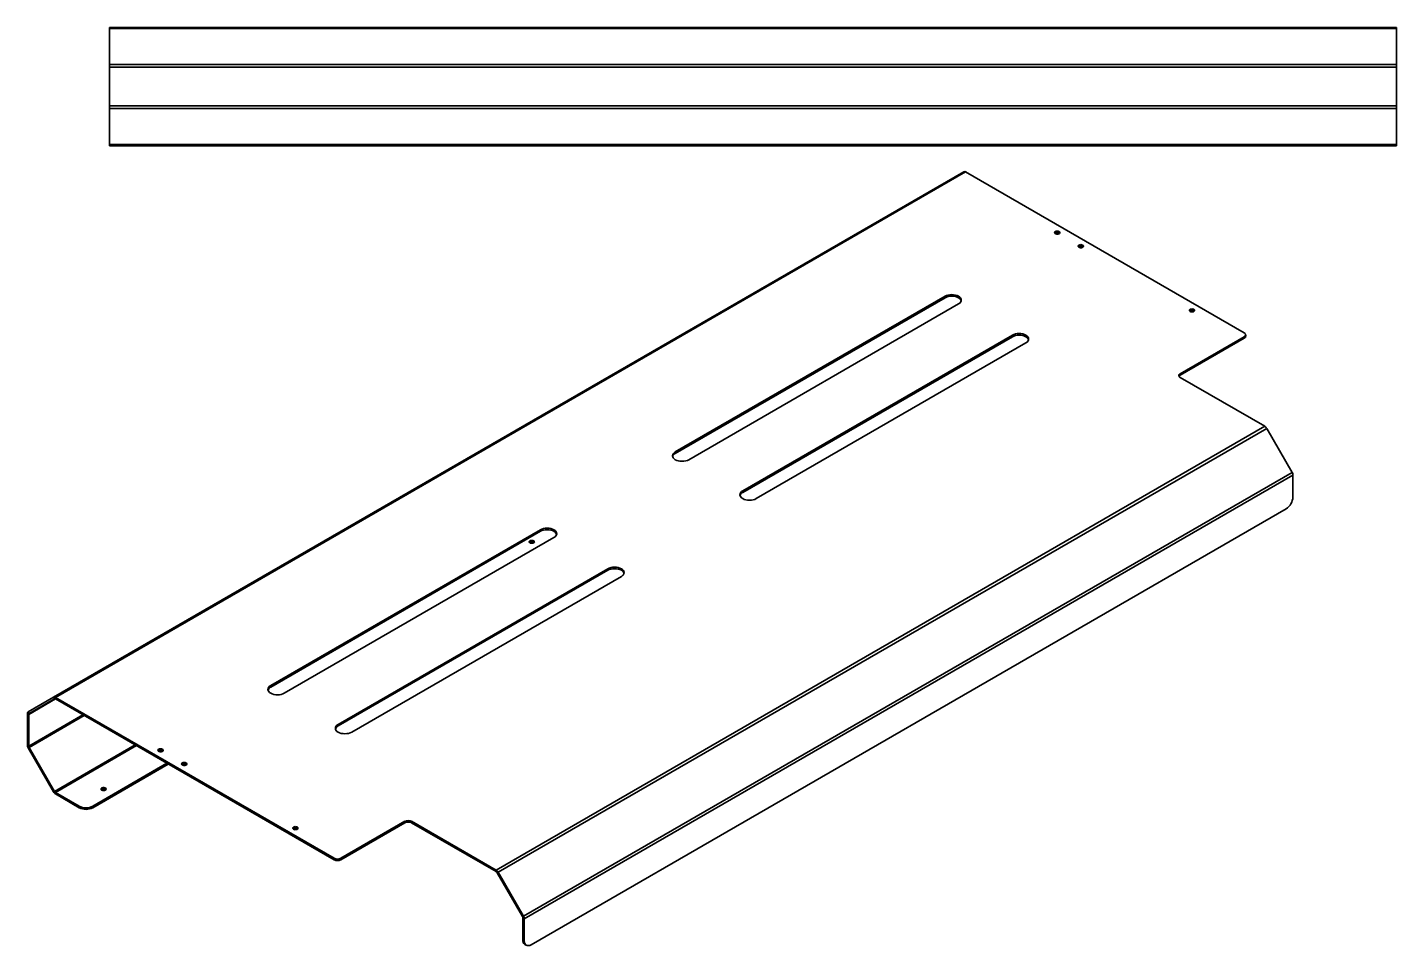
# Model space of a CAD drawing. Header units: millimetres. Extents: x -770 to 1373, y -1386 to 478.
# Drawn here: x -92 to 1344, y -484 to 478 of the extents above; entities that cross this region are included whole.
import ezdxf

# ---------------------------------------------------------------- set-up
doc = ezdxf.new("R2010")
doc.units = ezdxf.units.MM

msp = doc.modelspace()

# ---------------------------------------------------------------- linework, layer by layer
at = {"color": 7, "linetype": 'Continuous', "lineweight": 35}
for p, q in [((-5.6, 478.4), (-5.6, 477.3)), ((-5.6, 478.4), (1344.4, 478.4)), ((-5.6, 477.3), (1344.4, 477.3)), ((-5.6, 477.3), (-5.6, 439.6)), ((1344.4, 477.3), (1344.4, 478.4)), ((1344.4, 477.3), (1344.4, 439.6)), ((-5.6, 439.6), (-5.6, 436.8)), ((-5.6, 439.6), (1344.4, 439.6)), ((-5.6, 436.8), (1344.4, 436.8)), ((-5.6, 436.8), (-5.6, 396.1)), ((1344.4, 436.8), (1344.4, 439.6)), ((1344.4, 436.8), (1344.4, 396.1)), ((-5.6, 396.1), (1344.4, 396.1)), ((-5.6, 396.1), (-5.6, 393.3)), ((-5.6, 393.3), (1344.4, 393.3)), ((-5.6, 393.3), (-5.6, 355.6)), ((1344.4, 393.3), (1344.4, 396.1)), ((1344.4, 393.3), (1344.4, 355.6)), ((-5.6, 355.6), (1344.4, 355.6)), ((-5.6, 355.6), (-5.6, 354.4)), ((-5.6, 354.4), (1344.4, 354.4)), ((1344.4, 354.4), (1344.4, 355.6)), ((890.3, 327.1), (-64.2, -224)), ((892.3, 326.9), (-62.2, -224.2)), ((1184.6, 158.2), (892.3, 326.9)), ((986.5, 262.8), (986, 262.5)), ((1011.2, 248.5), (1010.8, 248.2)), ((870.7, 196.5), (587.8, 33.2)), ((587.8, 31.6), (870.7, 194.9)), ((602, 25.1), (884.8, 188.4)), ((870.7, 194.9), (870.7, 196.5)), ((1127.9, 181.1), (1127.5, 180.8)), ((941.4, 155.7), (658.5, -7.6)), ((658.5, -9.2), (941.4, 154.1)), ((672.7, -15.7), (955.5, 147.5)), ((941.4, 154.1), (941.4, 155.7)), ((1184.6, 154.1), (1117.4, 115.3)), ((1184.6, 152.4), (1117.4, 113.7)), ((1184.6, 152.4), (1184.6, 154.1)), ((1186.1, 154.5), (1186.1, 156.1)), ((1117.4, 115.3), (1117.4, 113.7)), ((1117.4, 111.2), (1206.1, 60.1)), ((400, -405.3), (1206.1, 60.1)), ((402, -407.4), (1208.1, 57.9)), ((1208.1, 57.9), (1234.7, 11.8)), ((587.8, 31.6), (587.8, 33.2)), ((428.6, -453.5), (1234.7, 11.8)), ((429.4, -456.3), (1235.5, 9)), ((1235.5, 9), (1235.5, -14.1)), ((658.5, -9.2), (658.5, -7.6)), ((1228.5, -26.4), (436.5, -483.5)), ((446.4, -48.4), (163.6, -211.7)), ((163.6, -213.3), (446.4, -50)), ((177.7, -219.8), (460.5, -56.6)), ((446.4, -50), (446.4, -48.4)), ((517.1, -89.2), (234.3, -252.5)), ((234.3, -254.1), (517.1, -90.8)), ((248.4, -260.7), (531.3, -97.4)), ((517.1, -90.8), (517.1, -89.2)), ((163.6, -213.3), (163.6, -211.7)), ((-64.2, -224), (-90.9, -239.4)), ((-62.2, -225.8), (-90.3, -242)), ((-63.2, -225.7), (-89.9, -241.1)), ((-63.2, -225.7), (-89.9, -241.1)), ((-63.2, -225.7), (-64.2, -224)), ((230, -392.9), (-62.2, -224.2)), ((-62.2, -225.8), (-62.2, -224.2)), ((230, -394.5), (-62.2, -225.8)), ((-90.3, -242), (-91.7, -241.2)), ((-91.7, -241.2), (-91.7, -274.4)), ((-89.9, -241.1), (-90.9, -239.4)), ((-90.3, -242), (-90.3, -275.2)), ((-33.5, -242.4), (-90.3, -275.2)), ((-32.1, -243.3), (-89.9, -276.6)), ((234.3, -254.1), (234.3, -252.5)), ((-90.3, -275.2), (-91.7, -274.4)), ((-89.9, -276.6), (-90.9, -277.2)), ((-90.9, -277.2), (-64.2, -323.3)), ((-89.9, -276.6), (-63.2, -322.8)), ((21.2, -274), (-63.2, -322.8)), ((22.6, -274.8), (-62.2, -323.8)), ((46, -280.2), (45.6, -280.5)), ((54.7, -293.3), (-23.1, -338.2)), ((56.1, -294.1), (-23.1, -339.9)), ((70.8, -294.4), (70.3, -294.7)), ((-63.2, -322.8), (-64.2, -323.3)), ((-62.2, -323.8), (-37.3, -338.2)), ((-62.2, -323.8), (-62.2, -325.4)), ((-62.2, -325.4), (-37.3, -339.9)), ((-37.3, -339.9), (-37.3, -338.2)), ((-23.1, -338.2), (-23.1, -339.9)), ((304.3, -354.1), (237.1, -392.9)), ((304.3, -355.8), (237.1, -394.5)), ((304.3, -355.8), (304.3, -354.1)), ((400, -405.3), (311.3, -354.1)), ((311.3, -354.1), (311.3, -355.8)), ((400, -406.9), (311.3, -355.8)), ((187.4, -361.8), (187, -362.1)), ((230, -394.5), (230, -392.9)), ((237.1, -392.9), (237.1, -394.5)), ((400, -405.3), (400, -406.9)), ((401, -408), (402, -407.4)), ((427.6, -454.1), (401, -408)), ((428.6, -453.5), (402, -407.4)), ((428.6, -453.5), (427.6, -454.1)), ((428, -455.5), (429.4, -456.3)), ((428, -478.6), (428, -455.5)), ((429.4, -479.5), (429.4, -456.3)), ((428, -478.6), (429.4, -479.5)), ((430.1, -483.2), (431.5, -484))]:
    msp.add_line(p, q, dxfattribs=at)
at = {"color": 7, "linetype": 'Continuous', "lineweight": 35, "flags": 128}
for points in [[(986.5, 264.4), (985.9, 263.9), (985.7, 263.3), (985.8, 262.8), (986.3, 262.3), (987.1, 261.9), (988, 261.7), (989, 261.7), (990, 262), (990.7, 262.4), (991.1, 262.9), (991.1, 263.5), (990.8, 264), (990.2, 264.5), (989.3, 264.8), (988.3, 264.9), (987.3, 264.7), (986.5, 264.4)], [(1011.2, 250.1), (1010.6, 249.6), (1010.4, 249.1), (1010.5, 248.5), (1011, 248), (1011.8, 247.6), (1012.8, 247.4), (1013.8, 247.4), (1014.7, 247.7), (1015.4, 248.1), (1015.8, 248.6), (1015.9, 249.2), (1015.6, 249.8), (1014.9, 250.2), (1014, 250.5), (1013, 250.6), (1012, 250.4), (1011.2, 250.1)], [(884.8, 188.4), (886.1, 189.2), (887, 190.2), (887.5, 191.3), (887.7, 192.4), (887.5, 193.6), (887, 194.7), (886.1, 195.7), (884.8, 196.5), (883.3, 197.2), (881.6, 197.8), (879.7, 198.1), (877.7, 198.2), (875.8, 198.1), (873.9, 197.8), (872.2, 197.2), (870.7, 196.5)], [(870.7, 194.9), (872.2, 195.6), (873.9, 196.1), (875.8, 196.5), (877.7, 196.6), (879.7, 196.5), (881.6, 196.1), (883.3, 195.6), (884.8, 194.9), (886.1, 194), (887, 193), (887.5, 191.9), (887.6, 191.6)], [(1127.9, 182.8), (1127.3, 182.3), (1127.1, 181.7), (1127.2, 181.1), (1127.7, 180.6), (1128.5, 180.2), (1129.4, 180.1), (1130.5, 180.1), (1131.4, 180.3), (1132.1, 180.7), (1132.5, 181.3), (1132.5, 181.9), (1132.2, 182.4), (1131.6, 182.9), (1130.7, 183.1), (1129.7, 183.2), (1128.7, 183.1), (1127.9, 182.8)], [(955.5, 147.5), (956.8, 148.4), (957.7, 149.4), (958.3, 150.5), (958.4, 151.6), (958.3, 152.8), (957.7, 153.8), (956.8, 154.8), (955.5, 155.7), (954, 156.4), (952.3, 157), (950.4, 157.3), (948.4, 157.4), (946.5, 157.3), (944.6, 157), (942.9, 156.4), (941.4, 155.7)], [(941.4, 154.1), (942.9, 154.8), (944.6, 155.3), (946.5, 155.7), (948.4, 155.8), (950.4, 155.7), (952.3, 155.3), (954, 154.8), (955.5, 154.1), (956.8, 153.2), (957.7, 152.2), (958.3, 151.1), (958.3, 150.8)], [(587.8, 33.2), (586.6, 32.4), (585.7, 31.4), (585.1, 30.3), (584.9, 29.2), (585.1, 28), (585.7, 27), (586.6, 26), (587.8, 25.1), (589.3, 24.4), (591.1, 23.8), (592.9, 23.5), (594.9, 23.4), (596.8, 23.5), (598.7, 23.8), (600.5, 24.4), (602, 25.1)], [(658.5, -7.6), (657.3, -8.4), (656.4, -9.4), (655.8, -10.5), (655.6, -11.7), (655.8, -12.8), (656.4, -13.9), (657.3, -14.9), (658.5, -15.7), (660.1, -16.5), (661.8, -17), (663.7, -17.3), (665.6, -17.4), (667.6, -17.3), (669.4, -17), (671.2, -16.5), (672.7, -15.7)], [(460.5, -56.6), (461.8, -55.7), (462.7, -54.7), (463.3, -53.6), (463.5, -52.5), (463.3, -51.3), (462.7, -50.3), (461.8, -49.3), (460.5, -48.4), (459, -47.7), (457.3, -47.1), (455.4, -46.8), (453.5, -46.7), (451.5, -46.8), (449.6, -47.1), (447.9, -47.7), (446.4, -48.4)], [(446.4, -50), (447.9, -49.3), (449.6, -48.8), (451.5, -48.4), (453.5, -48.3), (455.4, -48.4), (457.3, -48.8), (459, -49.3), (460.5, -50), (461.8, -50.9), (462.7, -51.9), (463.3, -53), (463.4, -53.3)], [(439.2, -62.2), (438.3, -62.5), (437.3, -62.6), (436.3, -62.6), (435.5, -62.3), (434.8, -61.8), (434.5, -61.3), (434.5, -60.7), (434.9, -60.2), (435.7, -59.8), (436.6, -59.5), (437.6, -59.5), (438.5, -59.7), (439.3, -60), (439.8, -60.6), (440, -61.1), (439.7, -61.7), (439.2, -62.2)], [(531.3, -97.4), (532.5, -96.5), (533.4, -95.5), (534, -94.4), (534.2, -93.3), (534, -92.2), (533.4, -91.1), (532.5, -90.1), (531.3, -89.2), (529.7, -88.5), (528, -88), (526.1, -87.6), (524.2, -87.5), (522.2, -87.6), (520.4, -88), (518.6, -88.5), (517.1, -89.2)], [(517.1, -90.8), (518.6, -90.1), (520.4, -89.6), (522.2, -89.3), (524.2, -89.2), (526.1, -89.3), (528, -89.6), (529.7, -90.1), (531.3, -90.8), (532.5, -91.7), (533.4, -92.7), (534, -93.8), (534.1, -94.1)], [(163.6, -211.7), (162.3, -212.5), (161.4, -213.5), (160.8, -214.6), (160.6, -215.8), (160.8, -216.9), (161.4, -218), (162.3, -219), (163.6, -219.8), (165.1, -220.6), (166.8, -221.1), (168.7, -221.4), (170.6, -221.5), (172.6, -221.4), (174.5, -221.1), (176.2, -220.6), (177.7, -219.8)], [(234.3, -252.5), (233, -253.4), (232.1, -254.4), (231.5, -255.4), (231.3, -256.6), (231.5, -257.7), (232.1, -258.8), (233, -259.8), (234.3, -260.7), (235.8, -261.4), (237.5, -261.9), (239.4, -262.2), (241.3, -262.3), (243.3, -262.2), (245.2, -261.9), (246.9, -261.4), (248.4, -260.7)], [(46, -278.5), (45.4, -279), (45.2, -279.6), (45.3, -280.1), (45.8, -280.7), (46.6, -281), (47.6, -281.2), (48.6, -281.2), (49.5, -280.9), (50.2, -280.5), (50.6, -280), (50.7, -279.4), (50.4, -278.9), (49.7, -278.4), (48.8, -278.1), (47.8, -278.1), (46.8, -278.2), (46, -278.5)], [(70.8, -292.8), (70.2, -293.3), (70, -293.9), (70.1, -294.4), (70.6, -294.9), (71.4, -295.3), (72.3, -295.5), (73.3, -295.5), (74.3, -295.2), (75, -294.8), (75.4, -294.3), (75.4, -293.7), (75.1, -293.2), (74.5, -292.7), (73.6, -292.4), (72.6, -292.3), (71.6, -292.5), (70.8, -292.8)], [(-9.9, -321.4), (-10.7, -321.7), (-11.7, -321.9), (-12.7, -321.8), (-13.6, -321.5), (-14.2, -321), (-14.5, -320.5), (-14.5, -319.9), (-14.1, -319.4), (-13.4, -319), (-12.4, -318.7), (-11.4, -318.7), (-10.5, -318.9), (-9.7, -319.3), (-9.2, -319.8), (-9.1, -320.3), (-9.3, -320.9), (-9.9, -321.4)], [(187.4, -360.2), (186.9, -360.6), (186.6, -361.2), (186.8, -361.8), (187.3, -362.3), (188, -362.7), (189, -362.9), (190, -362.8), (190.9, -362.6), (191.6, -362.2), (192, -361.6), (192.1, -361.1), (191.8, -360.5), (191.1, -360.1), (190.2, -359.8), (189.2, -359.7), (188.3, -359.8), (187.4, -360.2)], [(429.4, -479.5), (429.6, -481), (430, -482.3), (430.6, -483.3), (431.5, -484), (432.6, -484.4), (433.8, -484.5), (435.1, -484.2), (436.5, -483.5)]]:
    msp.add_lwpolyline(points, dxfattribs=at)
at = {"color": 7, "linetype": 'Continuous', "lineweight": 35}
for centre, radius, start, end in [((891.2, 325.3), 2.01, 54.3818, 114.314), ((988.4, 259.3), 3.97, 53.0376, 118.8264), ((1013.1, 245), 3.97, 53.0376, 118.8264), ((1129.8, 177.6), 3.97, 53.0376, 118.8264), ((1183.8, 156.1), 2.18, 290.7834, 69.2166), ((1183.6, 154.7), 2.51, 294.3747, 354.3052), ((1118.2, 113.3), 2.18, 110.7834, 249.2166), ((1118.9, 111), 3.06, 117.4631, 150.8883), ((1203, 55.2), 5.77, 28.8556, 58.0453), ((590.1, 26.8), 5.38, 115.4505, 162.7549), ((1229.8, 8.8), 5.77, 1.9565, 31.1437), ((660.8, -14.1), 5.38, 115.4505, 162.7549), ((1220.2, -13.4), 15.4, 302.6055, 357.3945), ((437.2, -64.8), 3.76, 51.1934, 128.8066), ((165.9, -218.2), 5.38, 115.4505, 162.7549), ((-63.4, -225.8), 2.01, 54.3818, 114.314), ((-62.8, -226.6), 1.01, 54.3818, 114.314), ((-89.7, -241), 2.01, 125.698, 185.6204), ((-89.3, -241.9), 1.01, 125.698, 185.6204), ((236.6, -259), 5.38, 115.4505, 162.7549), ((-85.9, -274.2), 5.77, 181.9565, 211.1437), ((-87.4, -275.1), 2.89, 181.9565, 211.1437), ((47.9, -283.6), 3.97, 53.0376, 118.8264), ((72.7, -297.9), 3.97, 53.0376, 118.8264), ((-59.2, -320.5), 5.77, 208.8556, 238.0453), ((-60.7, -321.4), 2.89, 208.8556, 238.0453), ((-11.8, -324), 3.76, 51.1934, 128.8066), ((-30.2, -324.6), 15.4, 242.6097, 297.3903), ((-30.2, -326.2), 15.4, 242.6097, 297.3903), ((307.8, -361), 7.69, 62.6097, 117.3903), ((307.8, -362.6), 7.69, 62.6097, 117.3903), ((189.3, -365.3), 3.97, 53.0376, 118.8264), ((233.6, -386.1), 7.69, 242.6097, 297.3903), ((233.6, -387.7), 7.69, 242.6097, 297.3903), ((396.9, -410.2), 5.77, 28.8556, 58.0453), ((398.4, -409.4), 2.89, 28.8556, 58.0453), ((425.1, -455.6), 2.89, 1.9565, 31.1437), ((423.7, -456.5), 5.77, 1.9565, 31.1437), ((432.9, -479.2), 4.93, 173.7012, 234.9867)]:
    msp.add_arc(centre, radius, start, end, dxfattribs=at)

doc.saveas('drawing.dxf')
